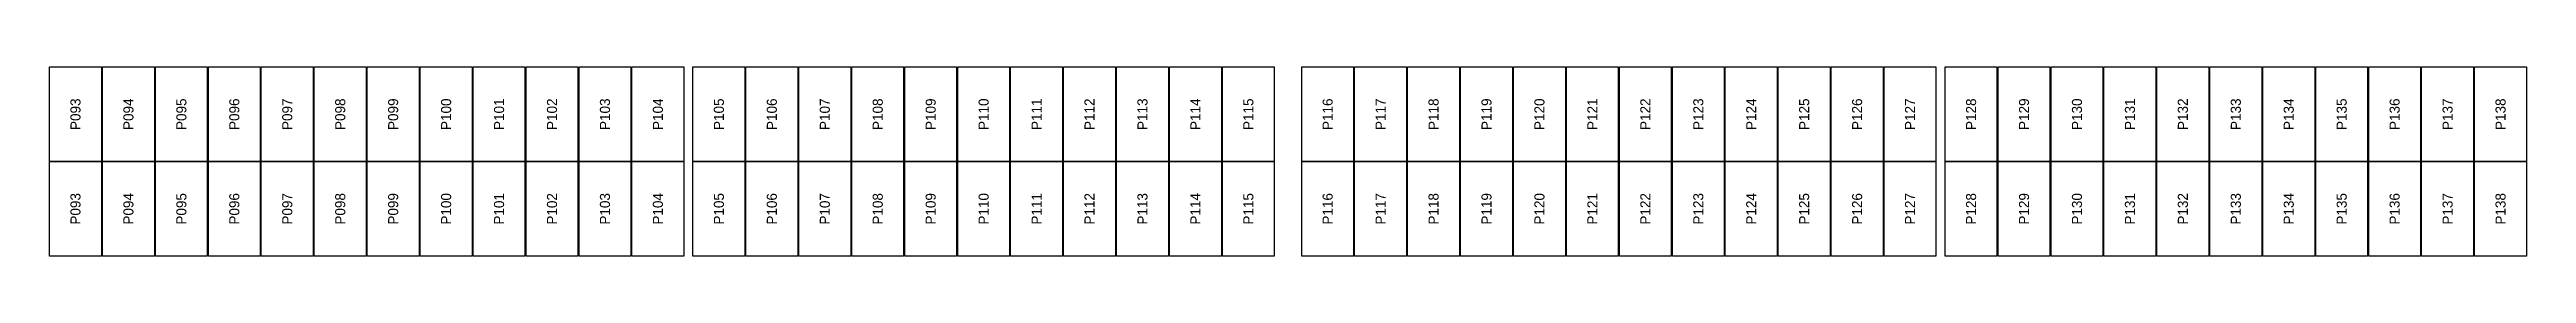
# Model space of a CAD drawing. Extents: x 296295 to 296770, y 651564 to 652121.
# Drawn here: x 296675.5 to 296729.7, y 651621 to 651625.1 of the extents above; entities that cross this region are included whole.
import ezdxf
from ezdxf.enums import TextEntityAlignment as Align

# ---------------------------------------------------------------- set-up
doc = ezdxf.new("R2010")
doc.units = 0

msp = doc.modelspace()

# ---------------------------------------------------------------- texts
at = {"layer": 'PANEL_POSITION'}
for s, p in [('P093', (296676.096, 651624.093)), ('P094', (296677.254, 651624.093)), ('P095', (296678.412, 651624.093)), ('P096', (296679.57, 651624.093)), ('P097', (296680.728, 651624.093)), ('P098', (296681.886, 651624.093)), ('P099', (296683.044, 651624.093)), ('P100', (296684.202, 651624.093)), ('P101', (296685.36, 651624.093)), ('P102', (296686.518, 651624.093)), ('P103', (296687.676, 651624.093)), ('P104', (296688.834, 651624.093)), ('P105', (296690.168, 651624.093)), ('P106', (296691.326, 651624.093)), ('P107', (296692.484, 651624.093)), ('P108', (296693.642, 651624.093)), ('P109', (296694.8, 651624.093)), ('P110', (296695.958, 651624.093)), ('P111', (296697.116, 651624.093)), ('P112', (296698.274, 651624.093)), ('P113', (296699.432, 651624.093)), ('P114', (296700.59, 651624.093)), ('P115', (296701.748, 651624.093)), ('P116', (296703.482, 651624.093)), ('P117', (296704.64, 651624.093)), ('P118', (296705.798, 651624.093)), ('P119', (296706.956, 651624.093)), ('P120', (296708.114, 651624.093)), ('P121', (296709.272, 651624.093)), ('P122', (296710.43, 651624.093)), ('P123', (296711.588, 651624.093)), ('P124', (296712.746, 651624.093)), ('P125', (296713.904, 651624.093)), ('P126', (296715.062, 651624.093)), ('P127', (296716.22, 651624.093)), ('P128', (296717.554, 651624.093)), ('P129', (296718.712, 651624.093)), ('P130', (296719.87, 651624.093)), ('P131', (296721.028, 651624.093)), ('P132', (296722.186, 651624.093)), ('P133', (296723.344, 651624.093)), ('P134', (296724.502, 651624.093)), ('P135', (296725.66, 651624.093)), ('P136', (296726.818, 651624.093)), ('P137', (296727.976, 651624.093)), ('P138', (296729.134, 651624.093)), ('P093', (296676.096, 651622.03)), ('P094', (296677.254, 651622.03)), ('P095', (296678.412, 651622.03)), ('P096', (296679.57, 651622.03)), ('P097', (296680.728, 651622.03)), ('P098', (296681.886, 651622.03)), ('P099', (296683.044, 651622.03)), ('P100', (296684.202, 651622.03)), ('P101', (296685.36, 651622.03)), ('P102', (296686.518, 651622.03)), ('P103', (296687.676, 651622.03)), ('P104', (296688.834, 651622.03)), ('P105', (296690.168, 651622.03)), ('P106', (296691.326, 651622.03)), ('P107', (296692.484, 651622.03)), ('P108', (296693.642, 651622.03)), ('P109', (296694.8, 651622.03)), ('P110', (296695.958, 651622.03)), ('P111', (296697.116, 651622.03)), ('P112', (296698.274, 651622.03)), ('P113', (296699.432, 651622.03)), ('P114', (296700.59, 651622.03)), ('P115', (296701.748, 651622.03)), ('P116', (296703.482, 651622.03)), ('P117', (296704.64, 651622.03)), ('P118', (296705.798, 651622.03)), ('P119', (296706.956, 651622.03)), ('P120', (296708.114, 651622.03)), ('P121', (296709.272, 651622.03)), ('P122', (296710.43, 651622.03)), ('P123', (296711.588, 651622.03)), ('P124', (296712.746, 651622.03)), ('P125', (296713.904, 651622.03)), ('P126', (296715.062, 651622.03)), ('P127', (296716.22, 651622.03)), ('P128', (296717.554, 651622.03)), ('P129', (296718.712, 651622.03)), ('P130', (296719.87, 651622.03)), ('P131', (296721.028, 651622.03)), ('P132', (296722.186, 651622.03)), ('P133', (296723.344, 651622.03)), ('P134', (296724.502, 651622.03)), ('P135', (296725.66, 651622.03)), ('P136', (296726.818, 651622.03)), ('P137', (296727.976, 651622.03)), ('P138', (296729.134, 651622.03))]:
    msp.add_text(s, height=0.22, rotation=90, dxfattribs=at).set_placement(p, align=Align.MIDDLE_CENTER)

# ---------------------------------------------------------------- linework, layer by layer
at = {"layer": 'PANELS_MASTER'}
for points in [[(296675.529, 651625.125), (296676.663, 651625.125), (296676.663, 651623.062), (296675.529, 651623.062)], [(296676.687, 651625.125), (296677.821, 651625.125), (296677.821, 651623.062), (296676.687, 651623.062)], [(296677.845, 651625.125), (296678.979, 651625.125), (296678.979, 651623.062), (296677.845, 651623.062)], [(296679.003, 651625.125), (296680.137, 651625.125), (296680.137, 651623.062), (296679.003, 651623.062)], [(296680.161, 651625.125), (296681.295, 651625.125), (296681.295, 651623.062), (296680.161, 651623.062)], [(296681.319, 651625.125), (296682.453, 651625.125), (296682.453, 651623.062), (296681.319, 651623.062)], [(296682.477, 651625.125), (296683.611, 651625.125), (296683.611, 651623.062), (296682.477, 651623.062)], [(296683.635, 651625.125), (296684.769, 651625.125), (296684.769, 651623.062), (296683.635, 651623.062)], [(296684.793, 651625.125), (296685.927, 651625.125), (296685.927, 651623.062), (296684.793, 651623.062)], [(296685.951, 651625.125), (296687.085, 651625.125), (296687.085, 651623.062), (296685.951, 651623.062)], [(296687.109, 651625.125), (296688.243, 651625.125), (296688.243, 651623.062), (296687.109, 651623.062)], [(296688.267, 651625.125), (296689.401, 651625.125), (296689.401, 651623.062), (296688.267, 651623.062)], [(296689.601, 651625.125), (296690.735, 651625.125), (296690.735, 651623.062), (296689.601, 651623.062)], [(296690.759, 651625.125), (296691.893, 651625.125), (296691.893, 651623.062), (296690.759, 651623.062)], [(296691.917, 651625.125), (296693.051, 651625.125), (296693.051, 651623.062), (296691.917, 651623.062)], [(296693.075, 651625.125), (296694.209, 651625.125), (296694.209, 651623.062), (296693.075, 651623.062)], [(296694.233, 651625.125), (296695.367, 651625.125), (296695.367, 651623.062), (296694.233, 651623.062)], [(296695.391, 651625.125), (296696.525, 651625.125), (296696.525, 651623.062), (296695.391, 651623.062)], [(296696.549, 651625.125), (296697.683, 651625.125), (296697.683, 651623.062), (296696.549, 651623.062)], [(296697.707, 651625.125), (296698.841, 651625.125), (296698.841, 651623.062), (296697.707, 651623.062)], [(296698.865, 651625.125), (296699.999, 651625.125), (296699.999, 651623.062), (296698.865, 651623.062)], [(296700.023, 651625.125), (296701.157, 651625.125), (296701.157, 651623.062), (296700.023, 651623.062)], [(296701.181, 651625.125), (296702.315, 651625.125), (296702.315, 651623.062), (296701.181, 651623.062)], [(296702.915, 651625.125), (296704.049, 651625.125), (296704.049, 651623.062), (296702.915, 651623.062)], [(296704.073, 651625.125), (296705.207, 651625.125), (296705.207, 651623.062), (296704.073, 651623.062)], [(296705.231, 651625.125), (296706.365, 651625.125), (296706.365, 651623.062), (296705.231, 651623.062)], [(296706.389, 651625.125), (296707.523, 651625.125), (296707.523, 651623.062), (296706.389, 651623.062)], [(296707.547, 651625.125), (296708.681, 651625.125), (296708.681, 651623.062), (296707.547, 651623.062)], [(296708.705, 651625.125), (296709.839, 651625.125), (296709.839, 651623.062), (296708.705, 651623.062)], [(296709.863, 651625.125), (296710.997, 651625.125), (296710.997, 651623.062), (296709.863, 651623.062)], [(296711.021, 651625.125), (296712.155, 651625.125), (296712.155, 651623.062), (296711.021, 651623.062)], [(296712.179, 651625.125), (296713.313, 651625.125), (296713.313, 651623.062), (296712.179, 651623.062)], [(296713.337, 651625.125), (296714.471, 651625.125), (296714.471, 651623.062), (296713.337, 651623.062)], [(296714.495, 651625.125), (296715.629, 651625.125), (296715.629, 651623.062), (296714.495, 651623.062)], [(296715.653, 651625.125), (296716.787, 651625.125), (296716.787, 651623.062), (296715.653, 651623.062)], [(296716.987, 651625.125), (296718.121, 651625.125), (296718.121, 651623.062), (296716.987, 651623.062)], [(296718.145, 651625.125), (296719.279, 651625.125), (296719.279, 651623.062), (296718.145, 651623.062)], [(296719.303, 651625.125), (296720.437, 651625.125), (296720.437, 651623.062), (296719.303, 651623.062)], [(296720.461, 651625.125), (296721.595, 651625.125), (296721.595, 651623.062), (296720.461, 651623.062)], [(296721.619, 651625.125), (296722.753, 651625.125), (296722.753, 651623.062), (296721.619, 651623.062)], [(296722.777, 651625.125), (296723.911, 651625.125), (296723.911, 651623.062), (296722.777, 651623.062)], [(296723.935, 651625.125), (296725.069, 651625.125), (296725.069, 651623.062), (296723.935, 651623.062)], [(296725.093, 651625.125), (296726.227, 651625.125), (296726.227, 651623.062), (296725.093, 651623.062)], [(296726.251, 651625.125), (296727.385, 651625.125), (296727.385, 651623.062), (296726.251, 651623.062)], [(296727.409, 651625.125), (296728.543, 651625.125), (296728.543, 651623.062), (296727.409, 651623.062)], [(296728.567, 651625.125), (296729.701, 651625.125), (296729.701, 651623.062), (296728.567, 651623.062)], [(296675.529, 651623.062), (296676.663, 651623.062), (296676.663, 651620.999), (296675.529, 651620.999)], [(296676.687, 651623.062), (296677.821, 651623.062), (296677.821, 651620.999), (296676.687, 651620.999)], [(296677.845, 651623.062), (296678.979, 651623.062), (296678.979, 651620.999), (296677.845, 651620.999)], [(296679.003, 651623.062), (296680.137, 651623.062), (296680.137, 651620.999), (296679.003, 651620.999)], [(296680.161, 651623.062), (296681.295, 651623.062), (296681.295, 651620.999), (296680.161, 651620.999)], [(296681.319, 651623.062), (296682.453, 651623.062), (296682.453, 651620.999), (296681.319, 651620.999)], [(296682.477, 651623.062), (296683.611, 651623.062), (296683.611, 651620.999), (296682.477, 651620.999)], [(296683.635, 651623.062), (296684.769, 651623.062), (296684.769, 651620.999), (296683.635, 651620.999)], [(296684.793, 651623.062), (296685.927, 651623.062), (296685.927, 651620.999), (296684.793, 651620.999)], [(296685.951, 651623.062), (296687.085, 651623.062), (296687.085, 651620.999), (296685.951, 651620.999)], [(296687.109, 651623.062), (296688.243, 651623.062), (296688.243, 651620.999), (296687.109, 651620.999)], [(296688.267, 651623.062), (296689.401, 651623.062), (296689.401, 651620.999), (296688.267, 651620.999)], [(296689.601, 651623.062), (296690.735, 651623.062), (296690.735, 651620.999), (296689.601, 651620.999)], [(296690.759, 651623.062), (296691.893, 651623.062), (296691.893, 651620.999), (296690.759, 651620.999)], [(296691.917, 651623.062), (296693.051, 651623.062), (296693.051, 651620.999), (296691.917, 651620.999)], [(296693.075, 651623.062), (296694.209, 651623.062), (296694.209, 651620.999), (296693.075, 651620.999)], [(296694.233, 651623.062), (296695.367, 651623.062), (296695.367, 651620.999), (296694.233, 651620.999)], [(296695.391, 651623.062), (296696.525, 651623.062), (296696.525, 651620.999), (296695.391, 651620.999)], [(296696.549, 651623.062), (296697.683, 651623.062), (296697.683, 651620.999), (296696.549, 651620.999)], [(296697.707, 651623.062), (296698.841, 651623.062), (296698.841, 651620.999), (296697.707, 651620.999)], [(296698.865, 651623.062), (296699.999, 651623.062), (296699.999, 651620.999), (296698.865, 651620.999)], [(296700.023, 651623.062), (296701.157, 651623.062), (296701.157, 651620.999), (296700.023, 651620.999)], [(296701.181, 651623.062), (296702.315, 651623.062), (296702.315, 651620.999), (296701.181, 651620.999)], [(296702.915, 651623.062), (296704.049, 651623.062), (296704.049, 651620.999), (296702.915, 651620.999)], [(296704.073, 651623.062), (296705.207, 651623.062), (296705.207, 651620.999), (296704.073, 651620.999)], [(296705.231, 651623.062), (296706.365, 651623.062), (296706.365, 651620.999), (296705.231, 651620.999)], [(296706.389, 651623.062), (296707.523, 651623.062), (296707.523, 651620.999), (296706.389, 651620.999)], [(296707.547, 651623.062), (296708.681, 651623.062), (296708.681, 651620.999), (296707.547, 651620.999)], [(296708.705, 651623.062), (296709.839, 651623.062), (296709.839, 651620.999), (296708.705, 651620.999)], [(296709.863, 651623.062), (296710.997, 651623.062), (296710.997, 651620.999), (296709.863, 651620.999)], [(296711.021, 651623.062), (296712.155, 651623.062), (296712.155, 651620.999), (296711.021, 651620.999)], [(296712.179, 651623.062), (296713.313, 651623.062), (296713.313, 651620.999), (296712.179, 651620.999)], [(296713.337, 651623.062), (296714.471, 651623.062), (296714.471, 651620.999), (296713.337, 651620.999)], [(296714.495, 651623.062), (296715.629, 651623.062), (296715.629, 651620.999), (296714.495, 651620.999)], [(296715.653, 651623.062), (296716.787, 651623.062), (296716.787, 651620.999), (296715.653, 651620.999)], [(296716.987, 651623.062), (296718.121, 651623.062), (296718.121, 651620.999), (296716.987, 651620.999)], [(296718.145, 651623.062), (296719.279, 651623.062), (296719.279, 651620.999), (296718.145, 651620.999)], [(296719.303, 651623.062), (296720.437, 651623.062), (296720.437, 651620.999), (296719.303, 651620.999)], [(296720.461, 651623.062), (296721.595, 651623.062), (296721.595, 651620.999), (296720.461, 651620.999)], [(296721.619, 651623.062), (296722.753, 651623.062), (296722.753, 651620.999), (296721.619, 651620.999)], [(296722.777, 651623.062), (296723.911, 651623.062), (296723.911, 651620.999), (296722.777, 651620.999)], [(296723.935, 651623.062), (296725.069, 651623.062), (296725.069, 651620.999), (296723.935, 651620.999)], [(296725.093, 651623.062), (296726.227, 651623.062), (296726.227, 651620.999), (296725.093, 651620.999)], [(296726.251, 651623.062), (296727.385, 651623.062), (296727.385, 651620.999), (296726.251, 651620.999)], [(296727.409, 651623.062), (296728.543, 651623.062), (296728.543, 651620.999), (296727.409, 651620.999)], [(296728.567, 651623.062), (296729.701, 651623.062), (296729.701, 651620.999), (296728.567, 651620.999)]]:
    msp.add_lwpolyline(points, close=True, dxfattribs=at)

msp.set_redraw_order([(e.dxf.handle, doc.entitydb.next_handle()) for e in msp.query("TEXT MTEXT ATTDEF DIMENSION ARC_DIMENSION")])  # texts and dimensions are drawn at this point

doc.saveas('drawing.dxf')
